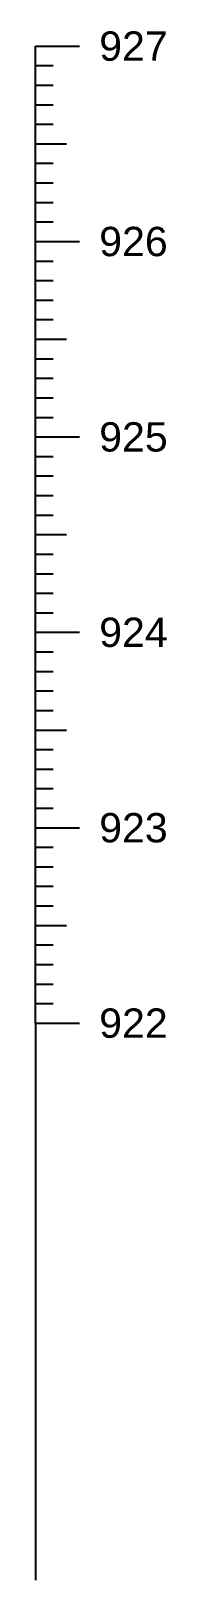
# Model space of a CAD drawing. Header units: millimetres. Extents: x 824502 to 1498685, y 1474633 to 1481826.
# Drawn here: x 1482487.6 to 1482494.3, y 1478198.6 to 1478277.9 of the extents above; entities that cross this region are included whole.
import ezdxf
from ezdxf.enums import TextEntityAlignment as Align

# ---------------------------------------------------------------- set-up
doc = ezdxf.new("R2010")
doc.units = ezdxf.units.MM
doc.layers.add('CS_Drawing', color=7, linetype='Continuous')
doc.styles.get("Standard").update_dxf_attribs({"font": 'arial.ttf'})

msp = doc.modelspace()

# ---------------------------------------------------------------- texts
at = {"layer": 'CS_Drawing'}
for s, p in [('927', (1482490.837, 1478277.089)), ('926', (1482490.837, 1478267.089)), ('925', (1482490.837, 1478257.089)), ('924', (1482490.837, 1478247.089)), ('923', (1482490.837, 1478237.089)), ('922', (1482490.837, 1478227.089)), ('922', (1482490.837, 1478227.089))]:
    msp.add_text(s, height=1.5, dxfattribs=at).set_placement(p, align=Align.MIDDLE_LEFT)

# ---------------------------------------------------------------- linework, layer by layer
at = {"layer": 'CS_Drawing'}
for p, q in [((1482487.587, 1478277.089), (1482489.837, 1478277.089)), ((1482487.587, 1478277.089), (1482489.162, 1478277.089)), ((1482487.587, 1478277.089), (1482488.487, 1478277.089)), ((1482487.587, 1478227.089), (1482487.587, 1478277.089)), ((1482487.587, 1478276.089), (1482488.487, 1478276.089)), ((1482487.587, 1478275.089), (1482488.487, 1478275.089)), ((1482487.587, 1478274.089), (1482488.487, 1478274.089)), ((1482487.587, 1478273.089), (1482488.487, 1478273.089)), ((1482487.587, 1478272.089), (1482489.162, 1478272.089)), ((1482487.587, 1478272.089), (1482488.487, 1478272.089)), ((1482487.587, 1478271.089), (1482488.487, 1478271.089)), ((1482487.587, 1478270.089), (1482488.487, 1478270.089)), ((1482487.587, 1478269.089), (1482488.487, 1478269.089)), ((1482487.587, 1478268.089), (1482488.487, 1478268.089)), ((1482487.587, 1478267.089), (1482489.837, 1478267.089)), ((1482487.587, 1478267.089), (1482489.162, 1478267.089)), ((1482487.587, 1478267.089), (1482488.487, 1478267.089)), ((1482487.587, 1478266.089), (1482488.487, 1478266.089)), ((1482487.587, 1478265.089), (1482488.487, 1478265.089)), ((1482487.587, 1478264.089), (1482488.487, 1478264.089)), ((1482487.587, 1478263.089), (1482488.487, 1478263.089)), ((1482487.587, 1478262.089), (1482489.162, 1478262.089)), ((1482487.587, 1478262.089), (1482488.487, 1478262.089)), ((1482487.587, 1478261.089), (1482488.487, 1478261.089)), ((1482487.587, 1478260.089), (1482488.487, 1478260.089)), ((1482487.587, 1478259.089), (1482488.487, 1478259.089)), ((1482487.587, 1478258.089), (1482488.487, 1478258.089)), ((1482487.587, 1478257.089), (1482489.837, 1478257.089)), ((1482487.587, 1478257.089), (1482489.162, 1478257.089)), ((1482487.587, 1478257.089), (1482488.487, 1478257.089)), ((1482487.587, 1478256.089), (1482488.487, 1478256.089)), ((1482487.587, 1478255.089), (1482488.487, 1478255.089)), ((1482487.587, 1478254.089), (1482488.487, 1478254.089)), ((1482487.587, 1478253.089), (1482488.487, 1478253.089)), ((1482487.587, 1478252.089), (1482489.162, 1478252.089)), ((1482487.587, 1478252.089), (1482488.487, 1478252.089)), ((1482487.587, 1478251.089), (1482488.487, 1478251.089)), ((1482487.587, 1478250.089), (1482488.487, 1478250.089)), ((1482487.587, 1478249.089), (1482488.487, 1478249.089)), ((1482487.587, 1478248.089), (1482488.487, 1478248.089)), ((1482487.587, 1478247.089), (1482489.837, 1478247.089)), ((1482487.587, 1478247.089), (1482489.162, 1478247.089)), ((1482487.587, 1478247.089), (1482488.487, 1478247.089)), ((1482487.587, 1478246.089), (1482488.487, 1478246.089)), ((1482487.587, 1478245.089), (1482488.487, 1478245.089)), ((1482487.587, 1478244.089), (1482488.487, 1478244.089)), ((1482487.587, 1478243.089), (1482488.487, 1478243.089)), ((1482487.587, 1478242.089), (1482489.162, 1478242.089)), ((1482487.587, 1478242.089), (1482488.487, 1478242.089)), ((1482487.587, 1478241.089), (1482488.487, 1478241.089)), ((1482487.587, 1478240.089), (1482488.487, 1478240.089)), ((1482487.587, 1478239.089), (1482488.487, 1478239.089)), ((1482487.587, 1478238.089), (1482488.487, 1478238.089)), ((1482487.587, 1478237.089), (1482489.837, 1478237.089)), ((1482487.587, 1478237.089), (1482489.162, 1478237.089)), ((1482487.587, 1478237.089), (1482488.487, 1478237.089)), ((1482487.587, 1478236.089), (1482488.487, 1478236.089)), ((1482487.587, 1478235.089), (1482488.487, 1478235.089)), ((1482487.587, 1478234.089), (1482488.487, 1478234.089)), ((1482487.587, 1478233.089), (1482488.487, 1478233.089)), ((1482487.587, 1478232.089), (1482489.162, 1478232.089)), ((1482487.587, 1478232.089), (1482488.487, 1478232.089)), ((1482487.587, 1478231.089), (1482488.487, 1478231.089)), ((1482487.587, 1478230.089), (1482488.487, 1478230.089)), ((1482487.587, 1478229.089), (1482488.487, 1478229.089)), ((1482487.587, 1478228.089), (1482488.487, 1478228.089)), ((1482487.587, 1478227.089), (1482489.837, 1478227.089)), ((1482487.587, 1478227.089), (1482489.162, 1478227.089)), ((1482487.587, 1478227.089), (1482488.487, 1478227.089)), ((1482487.587, 1478227.089), (1482487.587, 1478198.589))]:
    msp.add_line(p, q, dxfattribs=at)

msp.set_redraw_order([(e.dxf.handle, doc.entitydb.next_handle()) for e in msp.query("TEXT MTEXT ATTDEF DIMENSION ARC_DIMENSION")])  # texts and dimensions are drawn at this point

doc.saveas('drawing.dxf')
